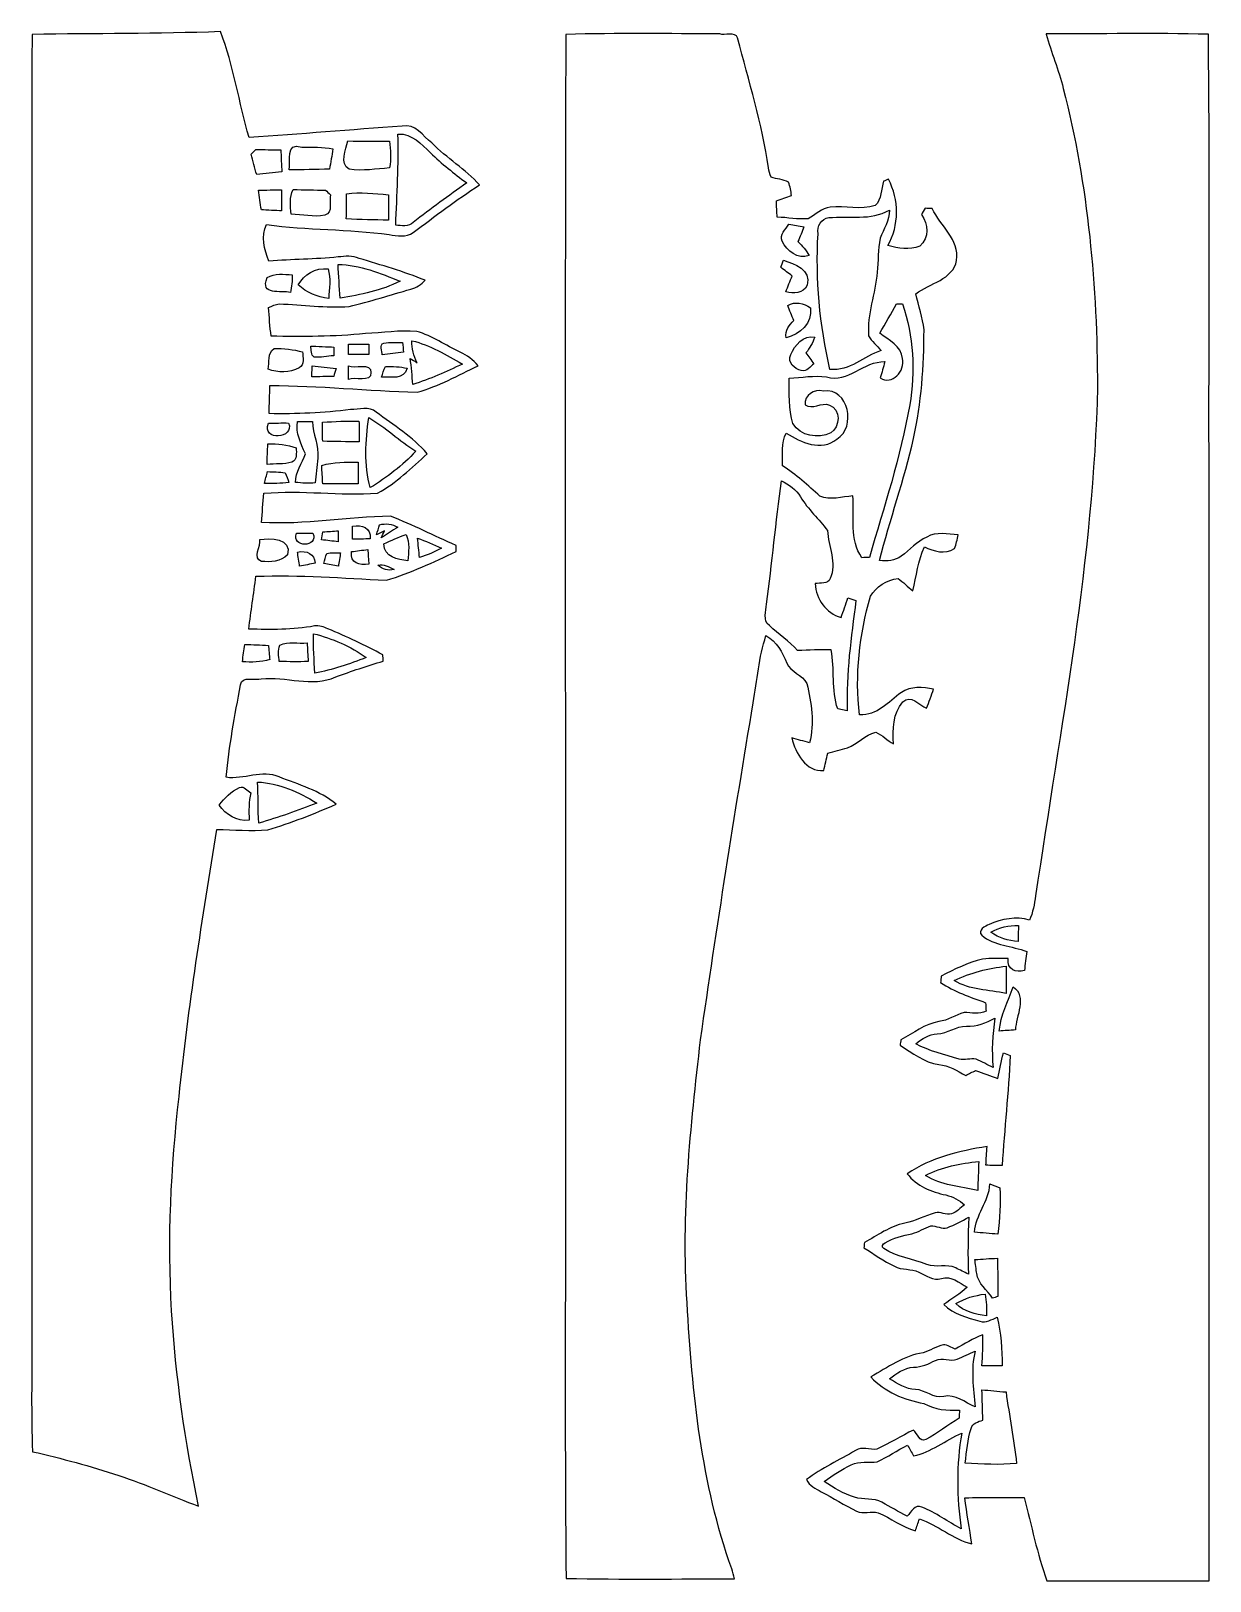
# Model space of a CAD drawing. Header units: centimetres. Extents: x -9.9 to 10.6, y -13.5 to 13.4.
import ezdxf

# ---------------------------------------------------------------- set-up
doc = ezdxf.new("R2010")
doc.units = ezdxf.units.CM
doc.header["$MEASUREMENT"] = 0
doc.layers.add('Camada 1', color=7, linetype='Continuous')

msp = doc.modelspace()

# ---------------------------------------------------------------- linework, layer by layer
at = {"layer": 'Camada 1', "color": 142}
for points, knots in [([(-9.833, 13.323), (-8.743, 13.341), (-7.652, 13.329), (-6.563, 13.372), (-6.563, 13.372), (-6.332, 12.777), (-6.241, 12.14), (-6.064, 11.529), (-6.064, 11.529), (-5.177, 11.592), (-4.292, 11.668), (-3.405, 11.726), (-3.405, 11.726), (-3.174, 11.787), (-3.044, 11.55), (-2.886, 11.437), (-2.886, 11.437), (-2.63, 11.172), (-2.305, 10.984), (-2.06, 10.707), (-2.06, 10.707), (-2.459, 10.451), (-2.833, 10.16), (-3.215, 9.881), (-3.215, 9.881), (-3.334, 9.786), (-3.493, 9.827), (-3.628, 9.844), (-3.628, 9.844), (-4.336, 9.941), (-5.054, 9.923), (-5.761, 10.019), (-5.761, 10.019), (-5.867, 9.819), (-5.796, 9.585), (-5.722, 9.385), (-5.722, 9.385), (-5.321, 9.413), (-4.918, 9.415), (-4.518, 9.456), (-4.518, 9.456), (-4.395, 9.465), (-4.268, 9.488), (-4.151, 9.432), (-4.151, 9.432), (-3.766, 9.313), (-3.377, 9.204), (-3.004, 9.05), (-3.004, 9.05), (-3.073, 8.978), (-3.156, 8.919), (-3.254, 8.895), (-3.254, 8.895), (-3.613, 8.802), (-3.963, 8.673), (-4.327, 8.598), (-4.327, 8.598), (-4.731, 8.559), (-5.135, 8.634), (-5.539, 8.64), (-5.539, 8.64), (-5.606, 8.636), (-5.665, 8.602), (-5.726, 8.579), (-5.726, 8.579), (-5.714, 8.412), (-5.701, 8.245), (-5.682, 8.079), (-5.682, 8.079), (-5.135, 8.072), (-4.586, 8.066), (-4.041, 8.126), (-4.041, 8.126), (-3.745, 8.136), (-3.447, 8.187), (-3.151, 8.163), (-3.151, 8.163), (-2.881, 8.084), (-2.648, 7.919), (-2.395, 7.801), (-2.395, 7.801), (-2.275, 7.747), (-2.168, 7.667), (-2.084, 7.566), (-2.084, 7.566), (-2.43, 7.399), (-2.773, 7.208), (-3.144, 7.104), (-3.144, 7.104), (-3.996, 7.135), (-4.848, 7.217), (-5.702, 7.225), (-5.702, 7.225), (-5.707, 7.062), (-5.712, 6.899), (-5.716, 6.735), (-5.716, 6.735), (-5.243, 6.723), (-4.77, 6.748), (-4.3, 6.803), (-4.3, 6.803), (-4.157, 6.798), (-3.978, 6.875), (-3.856, 6.759), (-3.856, 6.759), (-3.55, 6.532), (-3.22, 6.33), (-2.969, 6.038), (-2.969, 6.038), (-3.24, 5.792), (-3.507, 5.528), (-3.831, 5.352), (-3.831, 5.352), (-4.488, 5.307), (-5.147, 5.406), (-5.805, 5.352), (-5.805, 5.352), (-5.82, 5.183), (-5.837, 5.013), (-5.848, 4.843), (-5.848, 4.843), (-5.097, 4.798), (-4.352, 4.939), (-3.604, 4.951), (-3.604, 4.951), (-3.218, 4.8), (-2.847, 4.612), (-2.468, 4.444), (-2.468, 4.444), (-2.467, 4.418), (-2.466, 4.366), (-2.465, 4.34), (-2.465, 4.34), (-2.859, 4.152), (-3.259, 3.966), (-3.677, 3.839), (-3.677, 3.839), (-4.432, 3.876), (-5.188, 3.934), (-5.944, 3.907), (-5.944, 3.907), (-5.987, 3.601), (-6.029, 3.295), (-6.069, 2.989), (-6.069, 2.989), (-5.688, 2.983), (-5.303, 2.973), (-4.927, 3.044), (-4.927, 3.044), (-4.846, 3.06), (-4.768, 3.026), (-4.694, 2.997), (-4.694, 2.997), (-4.369, 2.858), (-4.047, 2.712), (-3.737, 2.541), (-3.737, 2.541), (-3.737, 2.515), (-3.736, 2.461), (-3.736, 2.435), (-3.736, 2.435), (-4.011, 2.346), (-4.288, 2.262), (-4.558, 2.159), (-4.558, 2.159), (-4.969, 1.973), (-5.425, 2.175), (-5.855, 2.125), (-5.855, 2.125), (-5.953, 2.093), (-6.184, 2.184), (-6.215, 2.022), (-6.215, 2.022), (-6.307, 1.489), (-6.415, 0.956), (-6.461, 0.415), (-6.461, 0.415), (-6.153, 0.368), (-5.837, 0.554), (-5.539, 0.421), (-5.539, 0.421), (-5.2, 0.287), (-4.836, 0.185), (-4.551, -0.052), (-4.551, -0.052), (-4.938, -0.221), (-5.332, -0.377), (-5.737, -0.497), (-5.737, -0.497), (-6.033, -0.526), (-6.331, -0.492), (-6.627, -0.493), (-6.627, -0.493), (-6.87, -2.035), (-7.126, -3.577), (-7.28, -5.132), (-7.28, -5.132), (-7.42, -6.367), (-7.486, -7.613), (-7.41, -8.855), (-7.41, -8.855), (-7.34, -9.997), (-7.177, -11.13), (-6.941, -12.249), (-6.941, -12.249), (-7.404, -12.076), (-7.856, -11.873), (-8.326, -11.717), (-8.326, -11.717), (-8.819, -11.555), (-9.32, -11.417), (-9.826, -11.302), (-9.826, -11.302), (-9.854, -10.651), (-9.837, -10), (-9.84, -9.349), (-9.84, -9.349), (-9.841, -2.293), (-9.84, 4.762), (-9.84, 11.818), (-9.84, 11.818), (-9.841, 12.32), (-9.847, 12.822), (-9.831, 13.323), (-9.831, 13.323), (-9.831, 13.323), (-9.833, 13.323), (-9.833, 13.323)], [0, 0, 0, 0, 0.017241, 0.017241, 0.017241, 0.017241, 0.034483, 0.034483, 0.034483, 0.034483, 0.051724, 0.051724, 0.051724, 0.051724, 0.068966, 0.068966, 0.068966, 0.068966, 0.086207, 0.086207, 0.086207, 0.086207, 0.103448, 0.103448, 0.103448, 0.103448, 0.12069, 0.12069, 0.12069, 0.12069, 0.137931, 0.137931, 0.137931, 0.137931, 0.155172, 0.155172, 0.155172, 0.155172, 0.172414, 0.172414, 0.172414, 0.172414, 0.189655, 0.189655, 0.189655, 0.189655, 0.206897, 0.206897, 0.206897, 0.206897, 0.224138, 0.224138, 0.224138, 0.224138, 0.241379, 0.241379, 0.241379, 0.241379, 0.258621, 0.258621, 0.258621, 0.258621, 0.275862, 0.275862, 0.275862, 0.275862, 0.293103, 0.293103, 0.293103, 0.293103, 0.310345, 0.310345, 0.310345, 0.310345, 0.327586, 0.327586, 0.327586, 0.327586, 0.344828, 0.344828, 0.344828, 0.344828, 0.362069, 0.362069, 0.362069, 0.362069, 0.37931, 0.37931, 0.37931, 0.37931, 0.396552, 0.396552, 0.396552, 0.396552, 0.413793, 0.413793, 0.413793, 0.413793, 0.431034, 0.431034, 0.431034, 0.431034, 0.448276, 0.448276, 0.448276, 0.448276, 0.465517, 0.465517, 0.465517, 0.465517, 0.482759, 0.482759, 0.482759, 0.482759, 0.5, 0.5, 0.5, 0.5, 0.517241, 0.517241, 0.517241, 0.517241, 0.534483, 0.534483, 0.534483, 0.534483, 0.551724, 0.551724, 0.551724, 0.551724, 0.568966, 0.568966, 0.568966, 0.568966, 0.586207, 0.586207, 0.586207, 0.586207, 0.603448, 0.603448, 0.603448, 0.603448, 0.62069, 0.62069, 0.62069, 0.62069, 0.637931, 0.637931, 0.637931, 0.637931, 0.655172, 0.655172, 0.655172, 0.655172, 0.672414, 0.672414, 0.672414, 0.672414, 0.689655, 0.689655, 0.689655, 0.689655, 0.706897, 0.706897, 0.706897, 0.706897, 0.724138, 0.724138, 0.724138, 0.724138, 0.741379, 0.741379, 0.741379, 0.741379, 0.758621, 0.758621, 0.758621, 0.758621, 0.775862, 0.775862, 0.775862, 0.775862, 0.793103, 0.793103, 0.793103, 0.793103, 0.810345, 0.810345, 0.810345, 0.810345, 0.827586, 0.827586, 0.827586, 0.827586, 0.844828, 0.844828, 0.844828, 0.844828, 0.862069, 0.862069, 0.862069, 0.862069, 0.87931, 0.87931, 0.87931, 0.87931, 0.896552, 0.896552, 0.896552, 0.896552, 0.913793, 0.913793, 0.913793, 0.913793, 0.931034, 0.931034, 0.931034, 0.931034, 0.948276, 0.948276, 0.948276, 0.948276, 0.965517, 0.965517, 0.965517, 0.965517, 1, 1, 1, 1]), ([(-0.556, 13.323), (0.334, 13.347), (1.226, 13.333), (2.116, 13.334), (2.116, 13.334), (2.193, 13.293), (2.384, 13.382), (2.426, 13.261), (2.426, 13.261), (2.618, 12.512), (2.853, 11.772), (2.962, 11.004), (2.962, 11.004), (2.971, 10.949), (2.982, 10.893), (3.006, 10.842), (3.006, 10.842), (3.105, 10.805), (3.217, 10.81), (3.31, 10.756), (3.31, 10.756), (3.337, 10.682), (3.355, 10.604), (3.362, 10.523), (3.362, 10.523), (3.274, 10.493), (3.186, 10.463), (3.099, 10.432), (3.099, 10.432), (3.101, 10.337), (3.109, 10.241), (3.113, 10.146), (3.113, 10.146), (3.293, 10.144), (3.474, 10.103), (3.653, 10.121), (3.653, 10.121), (3.783, 10.182), (3.882, 10.313), (4.035, 10.319), (4.035, 10.319), (4.294, 10.357), (4.567, 10.261), (4.819, 10.35), (4.819, 10.35), (4.93, 10.458), (4.92, 10.635), (4.963, 10.773), (4.963, 10.773), (4.985, 10.782), (5.027, 10.799), (5.048, 10.808), (5.048, 10.808), (5.231, 10.451), (5.241, 10.004), (5.035, 9.655), (5.035, 9.655), (5.215, 9.605), (5.415, 9.571), (5.593, 9.646), (5.593, 9.646), (5.76, 9.789), (5.739, 10.026), (5.62, 10.191), (5.62, 10.191), (5.641, 10.228), (5.662, 10.264), (5.683, 10.301), (5.683, 10.301), (5.725, 10.299), (5.767, 10.298), (5.809, 10.297), (5.809, 10.297), (5.949, 9.995), (6.285, 9.758), (6.232, 9.396), (6.232, 9.396), (6.168, 9.058), (5.761, 9.002), (5.525, 8.817), (5.525, 8.817), (5.565, 8.607), (5.647, 8.404), (5.666, 8.19), (5.666, 8.19), (5.661, 7.558), (5.623, 6.921), (5.482, 6.303), (5.482, 6.303), (5.319, 5.587), (5.073, 4.893), (4.892, 4.181), (4.892, 4.181), (5.022, 4.166), (5.162, 4.177), (5.27, 4.257), (5.27, 4.257), (5.418, 4.367), (5.541, 4.512), (5.713, 4.589), (5.713, 4.589), (5.876, 4.693), (6.078, 4.632), (6.259, 4.629), (6.259, 4.629), (6.241, 4.548), (6.227, 4.465), (6.194, 4.388), (6.194, 4.388), (6.034, 4.28), (5.832, 4.346), (5.671, 4.417), (5.671, 4.417), (5.565, 4.174), (5.533, 3.91), (5.468, 3.655), (5.468, 3.655), (5.382, 3.724), (5.306, 3.807), (5.213, 3.867), (5.213, 3.867), (5.023, 3.847), (4.828, 3.726), (4.733, 3.56), (4.733, 3.56), (4.546, 2.894), (4.461, 2.19), (4.543, 1.5), (4.543, 1.5), (4.848, 1.483), (5.049, 1.726), (5.271, 1.889), (5.271, 1.889), (5.433, 2.004), (5.646, 1.98), (5.832, 1.947), (5.832, 1.947), (5.793, 1.836), (5.751, 1.726), (5.71, 1.615), (5.71, 1.615), (5.58, 1.672), (5.431, 1.865), (5.297, 1.724), (5.297, 1.724), (5.122, 1.533), (5.122, 1.242), (5.136, 0.997), (5.136, 0.997), (5.025, 1.05), (4.942, 1.153), (4.829, 1.197), (4.829, 1.197), (4.641, 1.158), (4.512, 0.991), (4.333, 0.93), (4.333, 0.93), (4.22, 0.895), (4.107, 0.862), (3.993, 0.832), (3.993, 0.832), (3.969, 0.733), (3.946, 0.633), (3.924, 0.532), (3.924, 0.532), (3.608, 0.507), (3.434, 0.837), (3.366, 1.099), (3.366, 1.099), (3.47, 1.073), (3.573, 1.042), (3.676, 1.014), (3.676, 1.014), (3.766, 1.356), (3.71, 1.71), (3.63, 2.047), (3.63, 2.047), (3.552, 2.197), (3.348, 2.239), (3.282, 2.4), (3.282, 2.4), (3.201, 2.586), (3.104, 2.775), (2.919, 2.877), (2.919, 2.877), (2.793, 2.5), (2.767, 2.1), (2.696, 1.711), (2.696, 1.711), (2.372, -0.238), (2.063, -2.19), (1.782, -4.145), (1.782, -4.145), (1.609, -5.661), (1.442, -7.187), (1.549, -8.715), (1.549, -8.715), (1.633, -10.275), (1.796, -11.856), (2.323, -13.337), (2.323, -13.337), (2.341, -13.394), (2.357, -13.451), (2.374, -13.51), (2.374, -13.51), (1.397, -13.512), (0.42, -13.524), (-0.556, -13.504), (-0.556, -13.504), (-0.583, -10.732), (-0.56, -7.96), (-0.568, -5.188), (-0.568, -5.188), (-0.562, 0.982), (-0.58, 7.152), (-0.56, 13.321), (-0.56, 13.321), (-0.56, 13.321), (-0.556, 13.323), (-0.556, 13.323)], [0, 0, 0, 0, 0.017857, 0.017857, 0.017857, 0.017857, 0.035714, 0.035714, 0.035714, 0.035714, 0.053571, 0.053571, 0.053571, 0.053571, 0.071429, 0.071429, 0.071429, 0.071429, 0.089286, 0.089286, 0.089286, 0.089286, 0.107143, 0.107143, 0.107143, 0.107143, 0.125, 0.125, 0.125, 0.125, 0.142857, 0.142857, 0.142857, 0.142857, 0.160714, 0.160714, 0.160714, 0.160714, 0.178571, 0.178571, 0.178571, 0.178571, 0.196429, 0.196429, 0.196429, 0.196429, 0.214286, 0.214286, 0.214286, 0.214286, 0.232143, 0.232143, 0.232143, 0.232143, 0.25, 0.25, 0.25, 0.25, 0.267857, 0.267857, 0.267857, 0.267857, 0.285714, 0.285714, 0.285714, 0.285714, 0.303571, 0.303571, 0.303571, 0.303571, 0.321429, 0.321429, 0.321429, 0.321429, 0.339286, 0.339286, 0.339286, 0.339286, 0.357143, 0.357143, 0.357143, 0.357143, 0.375, 0.375, 0.375, 0.375, 0.392857, 0.392857, 0.392857, 0.392857, 0.410714, 0.410714, 0.410714, 0.410714, 0.428571, 0.428571, 0.428571, 0.428571, 0.446429, 0.446429, 0.446429, 0.446429, 0.464286, 0.464286, 0.464286, 0.464286, 0.482143, 0.482143, 0.482143, 0.482143, 0.5, 0.5, 0.5, 0.5, 0.517857, 0.517857, 0.517857, 0.517857, 0.535714, 0.535714, 0.535714, 0.535714, 0.553571, 0.553571, 0.553571, 0.553571, 0.571429, 0.571429, 0.571429, 0.571429, 0.589286, 0.589286, 0.589286, 0.589286, 0.607143, 0.607143, 0.607143, 0.607143, 0.625, 0.625, 0.625, 0.625, 0.642857, 0.642857, 0.642857, 0.642857, 0.660714, 0.660714, 0.660714, 0.660714, 0.678571, 0.678571, 0.678571, 0.678571, 0.696429, 0.696429, 0.696429, 0.696429, 0.714286, 0.714286, 0.714286, 0.714286, 0.732143, 0.732143, 0.732143, 0.732143, 0.75, 0.75, 0.75, 0.75, 0.767857, 0.767857, 0.767857, 0.767857, 0.785714, 0.785714, 0.785714, 0.785714, 0.803571, 0.803571, 0.803571, 0.803571, 0.821429, 0.821429, 0.821429, 0.821429, 0.839286, 0.839286, 0.839286, 0.839286, 0.857143, 0.857143, 0.857143, 0.857143, 0.875, 0.875, 0.875, 0.875, 0.892857, 0.892857, 0.892857, 0.892857, 0.910714, 0.910714, 0.910714, 0.910714, 0.928571, 0.928571, 0.928571, 0.928571, 0.946429, 0.946429, 0.946429, 0.946429, 0.964286, 0.964286, 0.964286, 0.964286, 1, 1, 1, 1]), ([(7.786, 13.331), (8.726, 13.332), (9.667, 13.347), (10.607, 13.326), (10.607, 13.326), (10.635, 10.671), (10.611, 8.016), (10.619, 5.362), (10.619, 5.362), (10.618, -0.941), (10.621, -7.243), (10.618, -13.546), (10.618, -13.546), (9.678, -13.549), (8.738, -13.547), (7.799, -13.547), (7.799, -13.547), (7.633, -13.075), (7.532, -12.584), (7.405, -12.101), (7.405, -12.101), (7.062, -12.099), (6.719, -12.098), (6.377, -12.102), (6.377, -12.102), (6.403, -12.371), (6.46, -12.636), (6.494, -12.904), (6.494, -12.904), (6.163, -12.822), (5.908, -12.576), (5.586, -12.471), (5.586, -12.471), (5.562, -12.539), (5.539, -12.607), (5.517, -12.676), (5.517, -12.676), (5.279, -12.619), (5.09, -12.454), (4.867, -12.362), (4.867, -12.362), (4.745, -12.326), (4.612, -12.393), (4.494, -12.336), (4.494, -12.336), (4.284, -12.233), (4.088, -12.104), (3.879, -11.999), (3.879, -11.999), (3.786, -11.942), (3.669, -11.895), (3.624, -11.788), (3.624, -11.788), (3.886, -11.587), (4.191, -11.449), (4.475, -11.281), (4.475, -11.281), (4.588, -11.203), (4.721, -11.277), (4.843, -11.259), (4.843, -11.259), (5.063, -11.16), (5.266, -11.028), (5.485, -10.926), (5.485, -10.926), (5.547, -10.984), (5.588, -11.144), (5.696, -11.09), (5.696, -11.09), (5.898, -10.981), (6.082, -10.839), (6.277, -10.719), (6.277, -10.719), (6.277, -10.672), (6.279, -10.625), (6.281, -10.579), (6.281, -10.579), (6.067, -10.592), (5.854, -10.572), (5.664, -10.464), (5.664, -10.464), (5.322, -10.404), (4.981, -10.262), (4.741, -10.004), (4.741, -10.004), (5.029, -9.837), (5.313, -9.636), (5.649, -9.582), (5.649, -9.582), (5.77, -9.545), (5.88, -9.478), (6.002, -9.444), (6.002, -9.444), (6.077, -9.447), (6.141, -9.494), (6.209, -9.521), (6.209, -9.521), (6.364, -9.431), (6.517, -9.333), (6.688, -9.274), (6.688, -9.274), (6.693, -9.452), (6.684, -9.63), (6.672, -9.808), (6.672, -9.808), (6.76, -9.808), (6.936, -9.808), (7.024, -9.808), (7.024, -9.808), (7.021, -9.526), (7.006, -9.241), (6.936, -8.967), (6.936, -8.967), (6.841, -9.001), (6.742, -9.071), (6.637, -9.037), (6.637, -9.037), (6.418, -8.97), (6.172, -8.921), (6.011, -8.744), (6.011, -8.744), (6.149, -8.648), (6.291, -8.556), (6.417, -8.444), (6.417, -8.444), (6.277, -8.37), (6.137, -8.235), (5.967, -8.294), (5.967, -8.294), (5.822, -8.343), (5.701, -8.235), (5.575, -8.183), (5.575, -8.183), (5.442, -8.116), (5.282, -8.151), (5.15, -8.081), (5.15, -8.081), (4.965, -7.988), (4.794, -7.87), (4.621, -7.758), (4.621, -7.758), (4.623, -7.736), (4.627, -7.692), (4.629, -7.669), (4.629, -7.669), (4.855, -7.542), (5.072, -7.387), (5.331, -7.331), (5.331, -7.331), (5.513, -7.292), (5.679, -7.206), (5.856, -7.152), (5.856, -7.152), (5.952, -7.128), (6.046, -7.194), (6.142, -7.17), (6.142, -7.17), (6.231, -7.138), (6.299, -7.069), (6.371, -7.011), (6.371, -7.011), (6.274, -6.935), (6.167, -6.869), (6.046, -6.842), (6.046, -6.842), (5.794, -6.791), (5.533, -6.683), (5.374, -6.473), (5.374, -6.473), (5.787, -6.193), (6.276, -6.075), (6.762, -6.001), (6.762, -6.001), (6.754, -6.108), (6.747, -6.217), (6.74, -6.325), (6.74, -6.325), (6.833, -6.33), (6.927, -6.332), (7.021, -6.33), (7.021, -6.33), (7.064, -5.693), (7.133, -5.057), (7.163, -4.419), (7.163, -4.419), (7.123, -4.404), (7.083, -4.388), (7.044, -4.372), (7.044, -4.372), (7.01, -4.519), (6.981, -4.668), (6.949, -4.817), (6.949, -4.817), (6.818, -4.777), (6.69, -4.727), (6.562, -4.678), (6.562, -4.678), (6.504, -4.707), (6.447, -4.736), (6.389, -4.764), (6.389, -4.764), (6.24, -4.686), (6.093, -4.592), (5.923, -4.574), (5.923, -4.574), (5.666, -4.545), (5.463, -4.367), (5.248, -4.239), (5.248, -4.239), (5.253, -4.215), (5.261, -4.168), (5.265, -4.144), (5.265, -4.144), (5.481, -4.036), (5.677, -3.867), (5.923, -3.83), (5.923, -3.83), (6.08, -3.81), (6.21, -3.709), (6.362, -3.671), (6.362, -3.671), (6.49, -3.677), (6.622, -3.701), (6.745, -3.649), (6.745, -3.649), (6.741, -3.6), (6.738, -3.55), (6.735, -3.501), (6.735, -3.501), (6.467, -3.403), (6.192, -3.312), (5.954, -3.149), (5.954, -3.149), (5.957, -3.122), (5.962, -3.068), (5.965, -3.04), (5.965, -3.04), (6.195, -2.923), (6.427, -2.8), (6.683, -2.746), (6.683, -2.746), (6.83, -2.724), (6.98, -2.74), (7.129, -2.734), (7.129, -2.734), (7.101, -2.931), (7.268, -2.984), (7.41, -2.942), (7.41, -2.942), (7.422, -2.83), (7.437, -2.722), (7.45, -2.611), (7.45, -2.611), (7.194, -2.512), (6.883, -2.511), (6.668, -2.329), (6.668, -2.329), (6.589, -2.245), (6.73, -2.17), (6.797, -2.141), (6.797, -2.141), (7.016, -2.052), (7.266, -1.988), (7.497, -2.069), (7.497, -2.069), (7.556, -1.934), (7.584, -1.789), (7.605, -1.645), (7.605, -1.645), (8.033, 1.291), (8.613, 4.218), (8.679, 7.193), (8.679, 7.193), (8.677, 8.937), (8.519, 10.691), (8.086, 12.385), (8.086, 12.385), (8.003, 12.705), (7.88, 13.012), (7.787, 13.328), (7.787, 13.328), (7.787, 13.328), (7.786, 13.331), (7.786, 13.331)], [0, 0, 0, 0, 0.013889, 0.013889, 0.013889, 0.013889, 0.027778, 0.027778, 0.027778, 0.027778, 0.041667, 0.041667, 0.041667, 0.041667, 0.055556, 0.055556, 0.055556, 0.055556, 0.069444, 0.069444, 0.069444, 0.069444, 0.083333, 0.083333, 0.083333, 0.083333, 0.097222, 0.097222, 0.097222, 0.097222, 0.111111, 0.111111, 0.111111, 0.111111, 0.125, 0.125, 0.125, 0.125, 0.138889, 0.138889, 0.138889, 0.138889, 0.152778, 0.152778, 0.152778, 0.152778, 0.166667, 0.166667, 0.166667, 0.166667, 0.180556, 0.180556, 0.180556, 0.180556, 0.194444, 0.194444, 0.194444, 0.194444, 0.208333, 0.208333, 0.208333, 0.208333, 0.222222, 0.222222, 0.222222, 0.222222, 0.236111, 0.236111, 0.236111, 0.236111, 0.25, 0.25, 0.25, 0.25, 0.263889, 0.263889, 0.263889, 0.263889, 0.277778, 0.277778, 0.277778, 0.277778, 0.291667, 0.291667, 0.291667, 0.291667, 0.305556, 0.305556, 0.305556, 0.305556, 0.319444, 0.319444, 0.319444, 0.319444, 0.333333, 0.333333, 0.333333, 0.333333, 0.347222, 0.347222, 0.347222, 0.347222, 0.361111, 0.361111, 0.361111, 0.361111, 0.375, 0.375, 0.375, 0.375, 0.388889, 0.388889, 0.388889, 0.388889, 0.402778, 0.402778, 0.402778, 0.402778, 0.416667, 0.416667, 0.416667, 0.416667, 0.430556, 0.430556, 0.430556, 0.430556, 0.444444, 0.444444, 0.444444, 0.444444, 0.458333, 0.458333, 0.458333, 0.458333, 0.472222, 0.472222, 0.472222, 0.472222, 0.486111, 0.486111, 0.486111, 0.486111, 0.5, 0.5, 0.5, 0.5, 0.513889, 0.513889, 0.513889, 0.513889, 0.527778, 0.527778, 0.527778, 0.527778, 0.541667, 0.541667, 0.541667, 0.541667, 0.555556, 0.555556, 0.555556, 0.555556, 0.569444, 0.569444, 0.569444, 0.569444, 0.583333, 0.583333, 0.583333, 0.583333, 0.597222, 0.597222, 0.597222, 0.597222, 0.611111, 0.611111, 0.611111, 0.611111, 0.625, 0.625, 0.625, 0.625, 0.638889, 0.638889, 0.638889, 0.638889, 0.652778, 0.652778, 0.652778, 0.652778, 0.666667, 0.666667, 0.666667, 0.666667, 0.680556, 0.680556, 0.680556, 0.680556, 0.694444, 0.694444, 0.694444, 0.694444, 0.708333, 0.708333, 0.708333, 0.708333, 0.722222, 0.722222, 0.722222, 0.722222, 0.736111, 0.736111, 0.736111, 0.736111, 0.75, 0.75, 0.75, 0.75, 0.763889, 0.763889, 0.763889, 0.763889, 0.777778, 0.777778, 0.777778, 0.777778, 0.791667, 0.791667, 0.791667, 0.791667, 0.805556, 0.805556, 0.805556, 0.805556, 0.819444, 0.819444, 0.819444, 0.819444, 0.833333, 0.833333, 0.833333, 0.833333, 0.847222, 0.847222, 0.847222, 0.847222, 0.861111, 0.861111, 0.861111, 0.861111, 0.875, 0.875, 0.875, 0.875, 0.888889, 0.888889, 0.888889, 0.888889, 0.902778, 0.902778, 0.902778, 0.902778, 0.916667, 0.916667, 0.916667, 0.916667, 0.930556, 0.930556, 0.930556, 0.930556, 0.944444, 0.944444, 0.944444, 0.944444, 0.958333, 0.958333, 0.958333, 0.958333, 0.972222, 0.972222, 0.972222, 0.972222, 1, 1, 1, 1]), ([(-3.477, 11.589), (-3.463, 11.063), (-3.495, 10.536), (-3.516, 10.01), (-3.516, 10.01), (-3.412, 9.996), (-3.295, 9.977), (-3.21, 10.056), (-3.21, 10.056), (-2.912, 10.299), (-2.593, 10.516), (-2.282, 10.743), (-2.282, 10.743), (-2.501, 10.906), (-2.718, 11.074), (-2.911, 11.267), (-2.911, 11.267), (-3.073, 11.414), (-3.233, 11.608), (-3.476, 11.589), (-3.476, 11.589), (-3.476, 11.589), (-3.477, 11.589), (-3.477, 11.589)], [0, 0, 0, 0, 0.142857, 0.142857, 0.142857, 0.142857, 0.285714, 0.285714, 0.285714, 0.285714, 0.428571, 0.428571, 0.428571, 0.428571, 0.571429, 0.571429, 0.571429, 0.571429, 0.714286, 0.714286, 0.714286, 0.714286, 1, 1, 1, 1]), ([(-5.946, 11.322), (-5.974, 11.295), (-6.002, 11.268), (-6.03, 11.242), (-6.03, 11.242), (-5.997, 11.123), (-5.966, 11.005), (-5.931, 10.887), (-5.931, 10.887), (-5.786, 10.902), (-5.641, 10.917), (-5.496, 10.933), (-5.496, 10.933), (-5.5, 11.029), (-5.508, 11.22), (-5.513, 11.316), (-5.513, 11.316), (-5.658, 11.318), (-5.803, 11.321), (-5.947, 11.323), (-5.947, 11.323), (-5.947, 11.323), (-5.946, 11.322), (-5.946, 11.322)], [0, 0, 0, 0, 0.142857, 0.142857, 0.142857, 0.142857, 0.285714, 0.285714, 0.285714, 0.285714, 0.428571, 0.428571, 0.428571, 0.428571, 0.571429, 0.571429, 0.571429, 0.571429, 0.714286, 0.714286, 0.714286, 0.714286, 1, 1, 1, 1]), ([(-5.368, 10.968), (-5.135, 10.972), (-4.902, 10.975), (-4.668, 10.982), (-4.668, 10.982), (-4.646, 11.099), (-4.625, 11.217), (-4.606, 11.335), (-4.606, 11.335), (-4.784, 11.365), (-4.966, 11.368), (-5.146, 11.363), (-5.146, 11.363), (-5.445, 11.457), (-5.335, 11.116), (-5.368, 10.969), (-5.368, 10.969), (-5.368, 10.969), (-5.368, 10.968), (-5.368, 10.968)], [0, 0, 0, 0, 0.166667, 0.166667, 0.166667, 0.166667, 0.333333, 0.333333, 0.333333, 0.333333, 0.5, 0.5, 0.5, 0.5, 0.666667, 0.666667, 0.666667, 0.666667, 1, 1, 1, 1]), ([(-4.348, 11.473), (-4.385, 11.317), (-4.494, 11.083), (-4.324, 10.98), (-4.324, 10.98), (-4.092, 10.945), (-3.854, 10.986), (-3.621, 11.003), (-3.621, 11.003), (-3.591, 11.156), (-3.607, 11.312), (-3.622, 11.465), (-3.622, 11.465), (-3.864, 11.466), (-4.106, 11.468), (-4.348, 11.472), (-4.348, 11.472), (-4.348, 11.472), (-4.348, 11.473), (-4.348, 11.473)], [0, 0, 0, 0, 0.166667, 0.166667, 0.166667, 0.166667, 0.333333, 0.333333, 0.333333, 0.333333, 0.5, 0.5, 0.5, 0.5, 0.666667, 0.666667, 0.666667, 0.666667, 1, 1, 1, 1]), ([(-5.898, 10.618), (-5.883, 10.503), (-5.877, 10.387), (-5.849, 10.274), (-5.849, 10.274), (-5.762, 10.27), (-5.588, 10.261), (-5.501, 10.257), (-5.501, 10.257), (-5.501, 10.348), (-5.501, 10.529), (-5.501, 10.62), (-5.501, 10.62), (-5.6, 10.62), (-5.799, 10.619), (-5.899, 10.619), (-5.899, 10.619), (-5.899, 10.619), (-5.898, 10.618), (-5.898, 10.618)], [0, 0, 0, 0, 0.166667, 0.166667, 0.166667, 0.166667, 0.333333, 0.333333, 0.333333, 0.333333, 0.5, 0.5, 0.5, 0.5, 0.666667, 0.666667, 0.666667, 0.666667, 1, 1, 1, 1]), ([(-5.299, 10.627), (-5.366, 10.492), (-5.348, 10.343), (-5.334, 10.199), (-5.334, 10.199), (-5.14, 10.198), (-4.94, 10.14), (-4.749, 10.184), (-4.749, 10.184), (-4.591, 10.222), (-4.683, 10.434), (-4.65, 10.536), (-4.65, 10.536), (-4.679, 10.563), (-4.707, 10.59), (-4.735, 10.616), (-4.735, 10.616), (-4.923, 10.62), (-5.111, 10.623), (-5.299, 10.627), (-5.299, 10.627), (-5.299, 10.627), (-5.299, 10.627), (-5.299, 10.627)], [0, 0, 0, 0, 0.142857, 0.142857, 0.142857, 0.142857, 0.285714, 0.285714, 0.285714, 0.285714, 0.428571, 0.428571, 0.428571, 0.428571, 0.571429, 0.571429, 0.571429, 0.571429, 0.714286, 0.714286, 0.714286, 0.714286, 1, 1, 1, 1]), ([(-4.372, 10.555), (-4.372, 10.409), (-4.373, 10.264), (-4.374, 10.118), (-4.374, 10.118), (-4.13, 10.103), (-3.885, 10.097), (-3.64, 10.097), (-3.64, 10.097), (-3.64, 10.244), (-3.641, 10.39), (-3.642, 10.537), (-3.642, 10.537), (-3.885, 10.556), (-4.128, 10.587), (-4.372, 10.555), (-4.372, 10.555), (-4.372, 10.555), (-4.372, 10.555), (-4.372, 10.555)], [0, 0, 0, 0, 0.166667, 0.166667, 0.166667, 0.166667, 0.333333, 0.333333, 0.333333, 0.333333, 0.5, 0.5, 0.5, 0.5, 0.666667, 0.666667, 0.666667, 0.666667, 1, 1, 1, 1]), ([(4.009, 10.139), (3.877, 10.127), (3.802, 9.986), (3.823, 9.86), (3.823, 9.86), (3.78, 9.07), (3.85, 8.272), (4.031, 7.502), (4.031, 7.502), (4.376, 7.466), (4.614, 7.729), (4.918, 7.829), (4.918, 7.829), (4.847, 7.916), (4.755, 7.987), (4.702, 8.087), (4.702, 8.087), (4.671, 8.462), (4.826, 8.819), (4.849, 9.19), (4.849, 9.19), (4.869, 9.387), (4.867, 9.586), (4.903, 9.78), (4.903, 9.78), (4.964, 9.941), (5.065, 10.088), (5.063, 10.269), (5.063, 10.269), (4.74, 10.084), (4.36, 10.174), (4.009, 10.139)], [0, 0, 0, 0, 0.111111, 0.111111, 0.111111, 0.111111, 0.222222, 0.222222, 0.222222, 0.222222, 0.333333, 0.333333, 0.333333, 0.333333, 0.444444, 0.444444, 0.444444, 0.444444, 0.555556, 0.555556, 0.555556, 0.555556, 0.666667, 0.666667, 0.666667, 0.666667, 0.777778, 0.777778, 0.777778, 0.777778, 1, 1, 1, 1]), ([(3.318, 10.024), (3.264, 9.936), (3.144, 9.844), (3.201, 9.73), (3.201, 9.73), (3.285, 9.562), (3.47, 9.404), (3.668, 9.481), (3.668, 9.481), (3.615, 9.571), (3.55, 9.651), (3.474, 9.722), (3.474, 9.722), (3.511, 9.807), (3.547, 9.893), (3.578, 9.98), (3.578, 9.98), (3.491, 9.995), (3.404, 10.01), (3.318, 10.024)], [0, 0, 0, 0, 0.166667, 0.166667, 0.166667, 0.166667, 0.333333, 0.333333, 0.333333, 0.333333, 0.5, 0.5, 0.5, 0.5, 0.666667, 0.666667, 0.666667, 0.666667, 1, 1, 1, 1]), ([(-5.748, 9.097), (-5.884, 8.778), (-5.508, 8.877), (-5.345, 8.838), (-5.345, 8.838), (-5.322, 8.939), (-5.314, 9.042), (-5.314, 9.145), (-5.314, 9.145), (-5.459, 9.157), (-5.617, 9.177), (-5.748, 9.098), (-5.748, 9.098), (-5.748, 9.098), (-5.748, 9.097), (-5.748, 9.097)], [0, 0, 0, 0, 0.2, 0.2, 0.2, 0.2, 0.4, 0.4, 0.4, 0.4, 0.6, 0.6, 0.6, 0.6, 1, 1, 1, 1]), ([(-5.211, 8.969), (-5.06, 8.84), (-4.879, 8.755), (-4.681, 8.735), (-4.681, 8.735), (-4.671, 8.904), (-4.639, 9.082), (-4.692, 9.247), (-4.692, 9.247), (-4.914, 9.277), (-5.103, 9.15), (-5.211, 8.969), (-5.211, 8.969), (-5.211, 8.969), (-5.211, 8.969), (-5.211, 8.969)], [0, 0, 0, 0, 0.2, 0.2, 0.2, 0.2, 0.4, 0.4, 0.4, 0.4, 0.6, 0.6, 0.6, 0.6, 1, 1, 1, 1]), ([(-4.518, 9.326), (-4.507, 9.131), (-4.495, 8.935), (-4.48, 8.74), (-4.48, 8.74), (-4.125, 8.798), (-3.765, 8.872), (-3.44, 9.034), (-3.44, 9.034), (-3.785, 9.176), (-4.139, 9.321), (-4.518, 9.326), (-4.518, 9.326), (-4.518, 9.326), (-4.518, 9.326), (-4.518, 9.326)], [0, 0, 0, 0, 0.2, 0.2, 0.2, 0.2, 0.4, 0.4, 0.4, 0.4, 0.6, 0.6, 0.6, 0.6, 1, 1, 1, 1]), ([(3.222, 9.4), (3.207, 9.359), (3.192, 9.318), (3.176, 9.277), (3.176, 9.277), (3.242, 9.225), (3.309, 9.175), (3.376, 9.125), (3.376, 9.125), (3.336, 9.035), (3.297, 8.945), (3.264, 8.852), (3.264, 8.852), (3.399, 8.817), (3.566, 8.817), (3.632, 8.965), (3.632, 8.965), (3.71, 9.239), (3.415, 9.333), (3.221, 9.4), (3.221, 9.4), (3.221, 9.4), (3.222, 9.4), (3.222, 9.4)], [0, 0, 0, 0, 0.142857, 0.142857, 0.142857, 0.142857, 0.285714, 0.285714, 0.285714, 0.285714, 0.428571, 0.428571, 0.428571, 0.428571, 0.571429, 0.571429, 0.571429, 0.571429, 0.714286, 0.714286, 0.714286, 0.714286, 1, 1, 1, 1]), ([(5.189, 8.641), (5.093, 8.471), (4.995, 8.301), (4.898, 8.131), (4.898, 8.131), (5.048, 8.011), (5.276, 7.909), (5.29, 7.69), (5.29, 7.69), (5.344, 7.483), (5.106, 7.211), (4.904, 7.358), (4.904, 7.358), (4.933, 7.45), (4.96, 7.543), (4.984, 7.637), (4.984, 7.637), (4.621, 7.651), (4.346, 7.26), (3.97, 7.371), (3.97, 7.371), (3.754, 7.404), (3.538, 7.36), (3.322, 7.352), (3.322, 7.352), (3.321, 7.088), (3.31, 6.817), (3.387, 6.561), (3.387, 6.561), (3.509, 6.337), (3.828, 6.295), (4.044, 6.398), (4.044, 6.398), (4.211, 6.496), (4.226, 6.819), (4.023, 6.883), (4.023, 6.883), (3.884, 6.94), (3.72, 6.795), (3.598, 6.886), (3.598, 6.886), (3.581, 7.053), (3.758, 7.171), (3.916, 7.126), (3.916, 7.126), (4.354, 7.186), (4.496, 6.496), (4.151, 6.292), (4.151, 6.292), (3.881, 6.072), (3.526, 6.232), (3.272, 6.396), (3.272, 6.396), (3.18, 6.221), (3.207, 6.019), (3.207, 5.828), (3.207, 5.828), (3.441, 5.675), (3.649, 5.489), (3.856, 5.302), (3.856, 5.302), (4.039, 5.226), (4.241, 5.283), (4.429, 5.307), (4.429, 5.307), (4.458, 4.949), (4.367, 4.543), (4.585, 4.23), (4.585, 4.23), (4.628, 4.233), (4.672, 4.235), (4.716, 4.236), (4.716, 4.236), (4.972, 5.113), (5.258, 5.983), (5.417, 6.885), (5.417, 6.885), (5.515, 7.471), (5.488, 8.078), (5.289, 8.64), (5.289, 8.64), (5.264, 8.64), (5.214, 8.64), (5.189, 8.64), (5.189, 8.64), (5.189, 8.64), (5.189, 8.641), (5.189, 8.641)], [0, 0, 0, 0, 0.043478, 0.043478, 0.043478, 0.043478, 0.086957, 0.086957, 0.086957, 0.086957, 0.130435, 0.130435, 0.130435, 0.130435, 0.173913, 0.173913, 0.173913, 0.173913, 0.217391, 0.217391, 0.217391, 0.217391, 0.26087, 0.26087, 0.26087, 0.26087, 0.304348, 0.304348, 0.304348, 0.304348, 0.347826, 0.347826, 0.347826, 0.347826, 0.391304, 0.391304, 0.391304, 0.391304, 0.434783, 0.434783, 0.434783, 0.434783, 0.478261, 0.478261, 0.478261, 0.478261, 0.521739, 0.521739, 0.521739, 0.521739, 0.565217, 0.565217, 0.565217, 0.565217, 0.608696, 0.608696, 0.608696, 0.608696, 0.652174, 0.652174, 0.652174, 0.652174, 0.695652, 0.695652, 0.695652, 0.695652, 0.73913, 0.73913, 0.73913, 0.73913, 0.782609, 0.782609, 0.782609, 0.782609, 0.826087, 0.826087, 0.826087, 0.826087, 0.869565, 0.869565, 0.869565, 0.869565, 0.913043, 0.913043, 0.913043, 0.913043, 1, 1, 1, 1]), ([(3.296, 8.613), (3.329, 8.524), (3.367, 8.437), (3.405, 8.351), (3.405, 8.351), (3.32, 8.275), (3.251, 8.182), (3.268, 8.053), (3.268, 8.053), (3.509, 8.109), (3.729, 8.302), (3.691, 8.573), (3.691, 8.573), (3.57, 8.651), (3.429, 8.692), (3.296, 8.614), (3.296, 8.614), (3.296, 8.614), (3.296, 8.613), (3.296, 8.613)], [0, 0, 0, 0, 0.166667, 0.166667, 0.166667, 0.166667, 0.333333, 0.333333, 0.333333, 0.333333, 0.5, 0.5, 0.5, 0.5, 0.666667, 0.666667, 0.666667, 0.666667, 1, 1, 1, 1]), ([(3.351, 7.76), (3.283, 7.615), (3.416, 7.511), (3.532, 7.481), (3.532, 7.481), (3.627, 7.457), (3.69, 7.546), (3.751, 7.601), (3.751, 7.601), (3.705, 7.664), (3.659, 7.726), (3.614, 7.79), (3.614, 7.79), (3.679, 7.873), (3.729, 7.964), (3.767, 8.063), (3.767, 8.063), (3.568, 8.112), (3.417, 7.917), (3.35, 7.76), (3.35, 7.76), (3.35, 7.76), (3.351, 7.76), (3.351, 7.76)], [0, 0, 0, 0, 0.142857, 0.142857, 0.142857, 0.142857, 0.285714, 0.285714, 0.285714, 0.285714, 0.428571, 0.428571, 0.428571, 0.428571, 0.571429, 0.571429, 0.571429, 0.571429, 0.714286, 0.714286, 0.714286, 0.714286, 1, 1, 1, 1]), ([(-5.63, 7.865), (-5.749, 7.789), (-5.703, 7.618), (-5.732, 7.507), (-5.732, 7.507), (-5.56, 7.438), (-5.361, 7.445), (-5.194, 7.527), (-5.194, 7.527), (-5.099, 7.589), (-5.13, 7.714), (-5.133, 7.808), (-5.133, 7.808), (-5.297, 7.848), (-5.462, 7.867), (-5.63, 7.866), (-5.63, 7.866), (-5.63, 7.866), (-5.63, 7.865), (-5.63, 7.865)], [0, 0, 0, 0, 0.166667, 0.166667, 0.166667, 0.166667, 0.333333, 0.333333, 0.333333, 0.333333, 0.5, 0.5, 0.5, 0.5, 0.666667, 0.666667, 0.666667, 0.666667, 1, 1, 1, 1]), ([(-4.993, 7.907), (-4.977, 7.844), (-4.998, 7.751), (-4.932, 7.715), (-4.932, 7.715), (-4.819, 7.708), (-4.707, 7.731), (-4.594, 7.739), (-4.594, 7.739), (-4.594, 7.79), (-4.593, 7.841), (-4.592, 7.891), (-4.592, 7.891), (-4.692, 7.895), (-4.893, 7.903), (-4.993, 7.907), (-4.993, 7.907), (-4.993, 7.907), (-4.993, 7.907), (-4.993, 7.907)], [0, 0, 0, 0, 0.166667, 0.166667, 0.166667, 0.166667, 0.333333, 0.333333, 0.333333, 0.333333, 0.5, 0.5, 0.5, 0.5, 0.666667, 0.666667, 0.666667, 0.666667, 1, 1, 1, 1]), ([(-4.336, 7.938), (-4.336, 7.938), (-4.336, 7.763), (-4.336, 7.763), (-4.336, 7.763), (-4.248, 7.763), (-4.072, 7.763), (-3.984, 7.763), (-3.984, 7.763), (-3.984, 7.763), (-3.984, 7.938), (-3.984, 7.938), (-3.984, 7.938), (-4.072, 7.938), (-4.248, 7.938), (-4.336, 7.938), (-4.336, 7.938), (-4.336, 7.938), (-4.336, 7.938), (-4.336, 7.938)], [0, 0, 0, 0, 0.166667, 0.166667, 0.166667, 0.166667, 0.333333, 0.333333, 0.333333, 0.333333, 0.5, 0.5, 0.5, 0.5, 0.666667, 0.666667, 0.666667, 0.666667, 1, 1, 1, 1]), ([(-3.723, 7.961), (-3.812, 7.932), (-3.749, 7.82), (-3.752, 7.753), (-3.752, 7.753), (-3.628, 7.768), (-3.504, 7.784), (-3.38, 7.799), (-3.38, 7.799), (-3.385, 7.857), (-3.391, 7.914), (-3.398, 7.971), (-3.398, 7.971), (-3.506, 7.972), (-3.615, 7.971), (-3.723, 7.961), (-3.723, 7.961), (-3.723, 7.961), (-3.723, 7.961), (-3.723, 7.961)], [0, 0, 0, 0, 0.166667, 0.166667, 0.166667, 0.166667, 0.333333, 0.333333, 0.333333, 0.333333, 0.5, 0.5, 0.5, 0.5, 0.666667, 0.666667, 0.666667, 0.666667, 1, 1, 1, 1]), ([(-3.142, 7.618), (-3.184, 7.643), (-3.225, 7.669), (-3.266, 7.694), (-3.266, 7.694), (-3.24, 7.543), (-3.231, 7.391), (-3.219, 7.238), (-3.219, 7.238), (-2.924, 7.336), (-2.636, 7.457), (-2.358, 7.596), (-2.358, 7.596), (-2.639, 7.752), (-2.916, 7.929), (-3.234, 7.999), (-3.234, 7.999), (-3.239, 7.866), (-3.203, 7.736), (-3.142, 7.618), (-3.142, 7.618), (-3.142, 7.618), (-3.142, 7.618), (-3.142, 7.618)], [0, 0, 0, 0, 0.142857, 0.142857, 0.142857, 0.142857, 0.285714, 0.285714, 0.285714, 0.285714, 0.428571, 0.428571, 0.428571, 0.428571, 0.571429, 0.571429, 0.571429, 0.571429, 0.714286, 0.714286, 0.714286, 0.714286, 1, 1, 1, 1]), ([(-4.97, 7.562), (-4.97, 7.562), (-4.971, 7.374), (-4.971, 7.374), (-4.971, 7.374), (-4.877, 7.375), (-4.688, 7.378), (-4.594, 7.38), (-4.594, 7.38), (-4.581, 7.426), (-4.567, 7.471), (-4.553, 7.517), (-4.553, 7.517), (-4.692, 7.535), (-4.831, 7.551), (-4.97, 7.563), (-4.97, 7.563), (-4.97, 7.563), (-4.97, 7.562), (-4.97, 7.562)], [0, 0, 0, 0, 0.166667, 0.166667, 0.166667, 0.166667, 0.333333, 0.333333, 0.333333, 0.333333, 0.5, 0.5, 0.5, 0.5, 0.666667, 0.666667, 0.666667, 0.666667, 1, 1, 1, 1]), ([(-4.336, 7.563), (-4.336, 7.504), (-4.336, 7.385), (-4.336, 7.326), (-4.336, 7.326), (-4.24, 7.384), (-3.933, 7.26), (-3.947, 7.446), (-3.947, 7.446), (-3.934, 7.633), (-4.24, 7.508), (-4.337, 7.563), (-4.337, 7.563), (-4.337, 7.563), (-4.336, 7.563), (-4.336, 7.563)], [0, 0, 0, 0, 0.2, 0.2, 0.2, 0.2, 0.4, 0.4, 0.4, 0.4, 0.6, 0.6, 0.6, 0.6, 1, 1, 1, 1]), ([(-3.695, 7.551), (-3.724, 7.492), (-3.742, 7.429), (-3.76, 7.366), (-3.76, 7.366), (-3.599, 7.374), (-3.365, 7.316), (-3.317, 7.522), (-3.317, 7.522), (-3.441, 7.547), (-3.568, 7.56), (-3.694, 7.551), (-3.694, 7.551), (-3.694, 7.551), (-3.695, 7.551), (-3.695, 7.551)], [0, 0, 0, 0, 0.2, 0.2, 0.2, 0.2, 0.4, 0.4, 0.4, 0.4, 0.6, 0.6, 0.6, 0.6, 1, 1, 1, 1]), ([(-5.728, 6.567), (-5.853, 6.251), (-5.262, 6.294), (-5.378, 6.571), (-5.378, 6.571), (-5.495, 6.573), (-5.612, 6.57), (-5.728, 6.567), (-5.728, 6.567), (-5.728, 6.567), (-5.728, 6.567), (-5.728, 6.567)], [0, 0, 0, 0, 0.25, 0.25, 0.25, 0.25, 0.5, 0.5, 0.5, 0.5, 1, 1, 1, 1]), ([(-5.224, 6.598), (-5.255, 6.392), (-5.166, 6.217), (-5.085, 6.037), (-5.085, 6.037), (-5.139, 5.87), (-5.258, 5.724), (-5.258, 5.54), (-5.258, 5.54), (-5.144, 5.525), (-5.028, 5.517), (-4.913, 5.529), (-4.913, 5.529), (-4.907, 5.673), (-4.885, 5.816), (-4.87, 5.959), (-4.87, 5.959), (-4.845, 6.179), (-4.96, 6.379), (-4.963, 6.596), (-4.963, 6.596), (-5.05, 6.597), (-5.138, 6.598), (-5.225, 6.598), (-5.225, 6.598), (-5.225, 6.598), (-5.224, 6.598), (-5.224, 6.598)], [0, 0, 0, 0, 0.125, 0.125, 0.125, 0.125, 0.25, 0.25, 0.25, 0.25, 0.375, 0.375, 0.375, 0.375, 0.5, 0.5, 0.5, 0.5, 0.625, 0.625, 0.625, 0.625, 0.75, 0.75, 0.75, 0.75, 1, 1, 1, 1]), ([(-4.788, 6.586), (-4.788, 6.475), (-4.787, 6.366), (-4.785, 6.254), (-4.785, 6.254), (-4.574, 6.248), (-4.363, 6.246), (-4.152, 6.243), (-4.152, 6.243), (-4.15, 6.363), (-4.152, 6.485), (-4.154, 6.605), (-4.154, 6.605), (-4.365, 6.609), (-4.577, 6.595), (-4.787, 6.586), (-4.787, 6.586), (-4.787, 6.586), (-4.788, 6.586), (-4.788, 6.586)], [0, 0, 0, 0, 0.166667, 0.166667, 0.166667, 0.166667, 0.333333, 0.333333, 0.333333, 0.333333, 0.5, 0.5, 0.5, 0.5, 0.666667, 0.666667, 0.666667, 0.666667, 1, 1, 1, 1]), ([(-3.985, 6.665), (-4.037, 6.261), (-4.072, 5.845), (-3.958, 5.448), (-3.958, 5.448), (-3.671, 5.627), (-3.396, 5.83), (-3.167, 6.082), (-3.167, 6.082), (-3.454, 6.257), (-3.692, 6.499), (-3.984, 6.665), (-3.984, 6.665), (-3.984, 6.665), (-3.985, 6.665), (-3.985, 6.665)], [0, 0, 0, 0, 0.2, 0.2, 0.2, 0.2, 0.4, 0.4, 0.4, 0.4, 0.6, 0.6, 0.6, 0.6, 1, 1, 1, 1]), ([(-5.738, 6.207), (-5.744, 6.087), (-5.749, 5.969), (-5.752, 5.849), (-5.752, 5.849), (-5.611, 5.87), (-5.46, 5.846), (-5.323, 5.891), (-5.323, 5.891), (-5.221, 5.929), (-5.247, 6.054), (-5.243, 6.138), (-5.243, 6.138), (-5.402, 6.192), (-5.569, 6.222), (-5.739, 6.207), (-5.739, 6.207), (-5.739, 6.207), (-5.738, 6.207), (-5.738, 6.207)], [0, 0, 0, 0, 0.166667, 0.166667, 0.166667, 0.166667, 0.333333, 0.333333, 0.333333, 0.333333, 0.5, 0.5, 0.5, 0.5, 0.666667, 0.666667, 0.666667, 0.666667, 1, 1, 1, 1]), ([(-5.744, 5.727), (-5.761, 5.659), (-5.78, 5.591), (-5.797, 5.522), (-5.797, 5.522), (-5.655, 5.512), (-5.513, 5.524), (-5.371, 5.535), (-5.371, 5.535), (-5.392, 5.593), (-5.406, 5.655), (-5.439, 5.707), (-5.439, 5.707), (-5.539, 5.725), (-5.644, 5.721), (-5.744, 5.727), (-5.744, 5.727), (-5.744, 5.727), (-5.744, 5.727), (-5.744, 5.727)], [0, 0, 0, 0, 0.166667, 0.166667, 0.166667, 0.166667, 0.333333, 0.333333, 0.333333, 0.333333, 0.5, 0.5, 0.5, 0.5, 0.666667, 0.666667, 0.666667, 0.666667, 1, 1, 1, 1]), ([(-4.802, 5.834), (-4.796, 5.727), (-4.79, 5.621), (-4.783, 5.513), (-4.783, 5.513), (-4.578, 5.511), (-4.373, 5.512), (-4.168, 5.514), (-4.168, 5.514), (-4.165, 5.639), (-4.17, 5.764), (-4.17, 5.889), (-4.17, 5.889), (-4.382, 5.892), (-4.597, 5.892), (-4.801, 5.834), (-4.801, 5.834), (-4.801, 5.834), (-4.802, 5.834), (-4.802, 5.834)], [0, 0, 0, 0, 0.166667, 0.166667, 0.166667, 0.166667, 0.333333, 0.333333, 0.333333, 0.333333, 0.5, 0.5, 0.5, 0.5, 0.666667, 0.666667, 0.666667, 0.666667, 1, 1, 1, 1]), ([(3.187, 5.566), (3.09, 4.852), (3.025, 4.135), (2.926, 3.422), (2.926, 3.422), (2.918, 3.303), (2.861, 3.14), (2.977, 3.05), (2.977, 3.05), (3.142, 2.908), (3.319, 2.777), (3.469, 2.618), (3.469, 2.618), (3.663, 2.619), (3.857, 2.638), (4.051, 2.631), (4.051, 2.631), (4.119, 2.295), (4.051, 1.935), (4.166, 1.603), (4.166, 1.603), (4.166, 1.603), (4.331, 1.571), (4.331, 1.571), (4.331, 1.571), (4.308, 2.214), (4.399, 2.85), (4.483, 3.485), (4.483, 3.485), (4.436, 3.501), (4.39, 3.517), (4.343, 3.533), (4.343, 3.533), (4.304, 3.419), (4.265, 3.305), (4.224, 3.192), (4.224, 3.192), (3.96, 3.268), (3.785, 3.509), (3.775, 3.781), (3.775, 3.781), (3.862, 3.797), (3.994, 3.763), (4.035, 3.868), (4.035, 3.868), (4.151, 4.134), (4.003, 4.431), (3.988, 4.702), (3.988, 4.702), (3.843, 4.905), (3.647, 5.07), (3.518, 5.287), (3.518, 5.287), (3.443, 5.417), (3.319, 5.505), (3.186, 5.567), (3.186, 5.567), (3.186, 5.567), (3.187, 5.566), (3.187, 5.566)], [0, 0, 0, 0, 0.0625, 0.0625, 0.0625, 0.0625, 0.125, 0.125, 0.125, 0.125, 0.1875, 0.1875, 0.1875, 0.1875, 0.25, 0.25, 0.25, 0.25, 0.3125, 0.3125, 0.3125, 0.3125, 0.375, 0.375, 0.375, 0.375, 0.4375, 0.4375, 0.4375, 0.4375, 0.5, 0.5, 0.5, 0.5, 0.5625, 0.5625, 0.5625, 0.5625, 0.625, 0.625, 0.625, 0.625, 0.6875, 0.6875, 0.6875, 0.6875, 0.75, 0.75, 0.75, 0.75, 0.8125, 0.8125, 0.8125, 0.8125, 0.875, 0.875, 0.875, 0.875, 1, 1, 1, 1]), ([(-5.24, 4.656), (-5.344, 4.402), (-4.845, 4.401), (-4.955, 4.657), (-4.955, 4.657), (-5.026, 4.657), (-5.169, 4.656), (-5.24, 4.656), (-5.24, 4.656), (-5.24, 4.656), (-5.24, 4.656), (-5.24, 4.656)], [0, 0, 0, 0, 0.25, 0.25, 0.25, 0.25, 0.5, 0.5, 0.5, 0.5, 1, 1, 1, 1]), ([(-4.78, 4.678), (-4.788, 4.633), (-4.797, 4.588), (-4.805, 4.543), (-4.805, 4.543), (-4.708, 4.527), (-4.613, 4.521), (-4.515, 4.505), (-4.515, 4.505), (-4.515, 4.505), (-4.514, 4.697), (-4.514, 4.697), (-4.514, 4.697), (-4.603, 4.691), (-4.691, 4.685), (-4.78, 4.679), (-4.78, 4.679), (-4.78, 4.679), (-4.78, 4.678), (-4.78, 4.678)], [0, 0, 0, 0, 0.166667, 0.166667, 0.166667, 0.166667, 0.333333, 0.333333, 0.333333, 0.333333, 0.5, 0.5, 0.5, 0.5, 0.666667, 0.666667, 0.666667, 0.666667, 1, 1, 1, 1]), ([(-4.266, 4.779), (-4.266, 4.722), (-4.267, 4.609), (-4.267, 4.552), (-4.267, 4.552), (-4.164, 4.554), (-4.061, 4.555), (-3.958, 4.557), (-3.958, 4.557), (-3.944, 4.761), (-4.102, 4.801), (-4.265, 4.779), (-4.265, 4.779), (-4.265, 4.779), (-4.266, 4.779), (-4.266, 4.779)], [0, 0, 0, 0, 0.2, 0.2, 0.2, 0.2, 0.4, 0.4, 0.4, 0.4, 0.6, 0.6, 0.6, 0.6, 1, 1, 1, 1]), ([(-3.796, 4.803), (-3.814, 4.745), (-3.832, 4.688), (-3.85, 4.63), (-3.85, 4.63), (-3.803, 4.653), (-3.756, 4.677), (-3.709, 4.699), (-3.709, 4.699), (-3.728, 4.659), (-3.747, 4.619), (-3.766, 4.578), (-3.766, 4.578), (-3.67, 4.638), (-3.576, 4.699), (-3.481, 4.76), (-3.481, 4.76), (-3.577, 4.818), (-3.688, 4.83), (-3.796, 4.803), (-3.796, 4.803), (-3.796, 4.803), (-3.796, 4.803), (-3.796, 4.803)], [0, 0, 0, 0, 0.142857, 0.142857, 0.142857, 0.142857, 0.285714, 0.285714, 0.285714, 0.285714, 0.428571, 0.428571, 0.428571, 0.428571, 0.571429, 0.571429, 0.571429, 0.571429, 0.714286, 0.714286, 0.714286, 0.714286, 1, 1, 1, 1]), ([(-3.72, 4.47), (-3.722, 4.242), (-3.477, 4.194), (-3.307, 4.177), (-3.307, 4.177), (-3.287, 4.33), (-3.273, 4.489), (-3.336, 4.634), (-3.336, 4.634), (-3.467, 4.587), (-3.595, 4.532), (-3.72, 4.47), (-3.72, 4.47), (-3.72, 4.47), (-3.72, 4.47), (-3.72, 4.47)], [0, 0, 0, 0, 0.2, 0.2, 0.2, 0.2, 0.4, 0.4, 0.4, 0.4, 0.6, 0.6, 0.6, 0.6, 1, 1, 1, 1]), ([(-5.878, 4.546), (-5.85, 4.445), (-6.014, 4.21), (-5.85, 4.167), (-5.85, 4.167), (-5.696, 4.153), (-5.509, 4.156), (-5.398, 4.281), (-5.398, 4.281), (-5.315, 4.573), (-5.704, 4.577), (-5.878, 4.546), (-5.878, 4.546), (-5.878, 4.546), (-5.878, 4.546), (-5.878, 4.546)], [0, 0, 0, 0, 0.2, 0.2, 0.2, 0.2, 0.4, 0.4, 0.4, 0.4, 0.6, 0.6, 0.6, 0.6, 1, 1, 1, 1]), ([(-5.223, 4.326), (-5.214, 4.266), (-5.195, 4.145), (-5.186, 4.084), (-5.186, 4.084), (-5.095, 4.101), (-5.004, 4.118), (-4.913, 4.136), (-4.913, 4.136), (-4.935, 4.294), (-5.054, 4.364), (-5.223, 4.327), (-5.223, 4.327), (-5.223, 4.327), (-5.223, 4.326), (-5.223, 4.326)], [0, 0, 0, 0, 0.2, 0.2, 0.2, 0.2, 0.4, 0.4, 0.4, 0.4, 0.6, 0.6, 0.6, 0.6, 1, 1, 1, 1]), ([(-4.714, 4.302), (-4.739, 4.248), (-4.749, 4.189), (-4.764, 4.132), (-4.764, 4.132), (-4.68, 4.115), (-4.596, 4.099), (-4.511, 4.083), (-4.511, 4.083), (-4.502, 4.141), (-4.484, 4.258), (-4.475, 4.316), (-4.475, 4.316), (-4.554, 4.315), (-4.636, 4.326), (-4.713, 4.302), (-4.713, 4.302), (-4.713, 4.302), (-4.714, 4.302), (-4.714, 4.302)], [0, 0, 0, 0, 0.166667, 0.166667, 0.166667, 0.166667, 0.333333, 0.333333, 0.333333, 0.333333, 0.5, 0.5, 0.5, 0.5, 0.666667, 0.666667, 0.666667, 0.666667, 1, 1, 1, 1]), ([(-4.287, 4.336), (-4.309, 4.124), (-4.146, 4.101), (-3.983, 4.116), (-3.983, 4.116), (-3.988, 4.18), (-3.997, 4.308), (-4.001, 4.372), (-4.001, 4.372), (-4.096, 4.362), (-4.192, 4.349), (-4.286, 4.336), (-4.286, 4.336), (-4.286, 4.336), (-4.287, 4.336), (-4.287, 4.336)], [0, 0, 0, 0, 0.2, 0.2, 0.2, 0.2, 0.4, 0.4, 0.4, 0.4, 0.6, 0.6, 0.6, 0.6, 1, 1, 1, 1]), ([(-3.137, 4.569), (-3.125, 4.458), (-3.113, 4.346), (-3.101, 4.234), (-3.101, 4.234), (-2.969, 4.276), (-2.839, 4.327), (-2.719, 4.396), (-2.719, 4.396), (-2.857, 4.459), (-2.994, 4.521), (-3.138, 4.569), (-3.138, 4.569), (-3.138, 4.569), (-3.137, 4.569), (-3.137, 4.569)], [0, 0, 0, 0, 0.2, 0.2, 0.2, 0.2, 0.4, 0.4, 0.4, 0.4, 0.6, 0.6, 0.6, 0.6, 1, 1, 1, 1]), ([(-3.827, 4.101), (-3.748, 4.031), (-3.648, 3.994), (-3.544, 4.026), (-3.544, 4.026), (-3.63, 4.078), (-3.724, 4.122), (-3.827, 4.101), (-3.827, 4.101), (-3.827, 4.101), (-3.827, 4.101), (-3.827, 4.101)], [0, 0, 0, 0, 0.25, 0.25, 0.25, 0.25, 0.5, 0.5, 0.5, 0.5, 1, 1, 1, 1]), ([(-6.139, 2.725), (-6.152, 2.623), (-6.168, 2.528), (-6.18, 2.424), (-6.18, 2.424), (-6.021, 2.411), (-5.859, 2.415), (-5.706, 2.461), (-5.706, 2.461), (-5.711, 2.523), (-5.721, 2.646), (-5.726, 2.708), (-5.726, 2.708), (-5.864, 2.713), (-6.001, 2.719), (-6.139, 2.724), (-6.139, 2.724), (-6.139, 2.724), (-6.139, 2.725), (-6.139, 2.725)], [0, 0, 0, 0, 0.166667, 0.166667, 0.166667, 0.166667, 0.333333, 0.333333, 0.333333, 0.333333, 0.5, 0.5, 0.5, 0.5, 0.666667, 0.666667, 0.666667, 0.666667, 1, 1, 1, 1]), ([(-5.528, 2.71), (-5.574, 2.623), (-5.544, 2.522), (-5.541, 2.428), (-5.541, 2.428), (-5.374, 2.422), (-5.206, 2.422), (-5.038, 2.427), (-5.038, 2.427), (-5.043, 2.534), (-5.049, 2.643), (-5.055, 2.749), (-5.055, 2.749), (-5.21, 2.733), (-5.384, 2.784), (-5.528, 2.71), (-5.528, 2.71), (-5.528, 2.71), (-5.528, 2.71), (-5.528, 2.71)], [0, 0, 0, 0, 0.166667, 0.166667, 0.166667, 0.166667, 0.333333, 0.333333, 0.333333, 0.333333, 0.5, 0.5, 0.5, 0.5, 0.666667, 0.666667, 0.666667, 0.666667, 1, 1, 1, 1]), ([(-4.945, 2.91), (-4.948, 2.682), (-4.933, 2.454), (-4.923, 2.226), (-4.923, 2.226), (-4.615, 2.275), (-4.321, 2.389), (-4.028, 2.494), (-4.028, 2.494), (-4.302, 2.693), (-4.617, 2.829), (-4.945, 2.91), (-4.945, 2.91), (-4.945, 2.91), (-4.945, 2.91), (-4.945, 2.91)], [0, 0, 0, 0, 0.2, 0.2, 0.2, 0.2, 0.4, 0.4, 0.4, 0.4, 0.6, 0.6, 0.6, 0.6, 1, 1, 1, 1]), ([(-5.917, 0.333), (-5.904, 0.095), (-5.911, -0.143), (-5.895, -0.381), (-5.895, -0.381), (-5.554, -0.282), (-5.217, -0.166), (-4.888, -0.033), (-4.888, -0.033), (-5.197, 0.163), (-5.547, 0.315), (-5.917, 0.333), (-5.917, 0.333), (-5.917, 0.333), (-5.917, 0.333), (-5.917, 0.333)], [0, 0, 0, 0, 0.2, 0.2, 0.2, 0.2, 0.4, 0.4, 0.4, 0.4, 0.6, 0.6, 0.6, 0.6, 1, 1, 1, 1]), ([(-6.23, 0.237), (-6.376, 0.174), (-6.486, 0.052), (-6.585, -0.069), (-6.585, -0.069), (-6.465, -0.238), (-6.279, -0.352), (-6.063, -0.331), (-6.063, -0.331), (-6.069, -0.171), (-6.071, -0.01), (-6.036, 0.147), (-6.036, 0.147), (-6.096, 0.182), (-6.152, 0.268), (-6.23, 0.237)], [0, 0, 0, 0, 0.2, 0.2, 0.2, 0.2, 0.4, 0.4, 0.4, 0.4, 0.6, 0.6, 0.6, 0.6, 1, 1, 1, 1]), ([(6.825, -2.277), (6.964, -2.378), (7.132, -2.424), (7.301, -2.44), (7.301, -2.44), (7.302, -2.347), (7.304, -2.254), (7.306, -2.161), (7.306, -2.161), (7.138, -2.156), (6.972, -2.193), (6.826, -2.277), (6.826, -2.277), (6.826, -2.277), (6.825, -2.277), (6.825, -2.277)], [0, 0, 0, 0, 0.2, 0.2, 0.2, 0.2, 0.4, 0.4, 0.4, 0.4, 0.6, 0.6, 0.6, 0.6, 1, 1, 1, 1]), ([(6.188, -3.117), (6.461, -3.282), (6.791, -3.277), (7.094, -3.34), (7.094, -3.34), (7.094, -3.183), (7.093, -3.024), (7.094, -2.868), (7.094, -2.868), (6.779, -2.9), (6.473, -2.979), (6.188, -3.118), (6.188, -3.118), (6.188, -3.118), (6.188, -3.117), (6.188, -3.117)], [0, 0, 0, 0, 0.2, 0.2, 0.2, 0.2, 0.4, 0.4, 0.4, 0.4, 0.6, 0.6, 0.6, 0.6, 1, 1, 1, 1]), ([(7.216, -3.224), (7.124, -3.477), (6.999, -3.722), (6.971, -3.993), (6.971, -3.993), (7.064, -3.987), (7.158, -3.981), (7.253, -3.975), (7.253, -3.975), (7.261, -3.735), (7.463, -3.399), (7.216, -3.224), (7.216, -3.224), (7.216, -3.224), (7.216, -3.224), (7.216, -3.224)], [0, 0, 0, 0, 0.2, 0.2, 0.2, 0.2, 0.4, 0.4, 0.4, 0.4, 0.6, 0.6, 0.6, 0.6, 1, 1, 1, 1]), ([(6.402, -3.906), (6.223, -3.912), (6.074, -4.036), (5.894, -4.043), (5.894, -4.043), (5.752, -4.051), (5.63, -4.127), (5.523, -4.215), (5.523, -4.215), (5.759, -4.343), (6.02, -4.404), (6.275, -4.481), (6.275, -4.481), (6.372, -4.505), (6.473, -4.462), (6.57, -4.483), (6.57, -4.483), (6.671, -4.525), (6.768, -4.58), (6.867, -4.629), (6.867, -4.629), (6.837, -4.342), (6.854, -4.052), (6.898, -3.768), (6.898, -3.768), (6.744, -3.847), (6.583, -3.927), (6.402, -3.906), (6.402, -3.906), (6.402, -3.906), (6.402, -3.906), (6.402, -3.906)], [0, 0, 0, 0, 0.111111, 0.111111, 0.111111, 0.111111, 0.222222, 0.222222, 0.222222, 0.222222, 0.333333, 0.333333, 0.333333, 0.333333, 0.444444, 0.444444, 0.444444, 0.444444, 0.555556, 0.555556, 0.555556, 0.555556, 0.666667, 0.666667, 0.666667, 0.666667, 0.777778, 0.777778, 0.777778, 0.777778, 1, 1, 1, 1]), ([(5.69, -6.504), (5.962, -6.674), (6.293, -6.696), (6.598, -6.765), (6.598, -6.765), (6.603, -6.596), (6.61, -6.428), (6.617, -6.259), (6.617, -6.259), (6.299, -6.296), (5.974, -6.348), (5.69, -6.503), (5.69, -6.503), (5.69, -6.503), (5.69, -6.504), (5.69, -6.504)], [0, 0, 0, 0, 0.2, 0.2, 0.2, 0.2, 0.4, 0.4, 0.4, 0.4, 0.6, 0.6, 0.6, 0.6, 1, 1, 1, 1]), ([(6.811, -6.651), (6.795, -6.958), (6.563, -7.186), (6.541, -7.489), (6.541, -7.489), (6.676, -7.501), (6.813, -7.512), (6.949, -7.523), (6.949, -7.523), (6.979, -7.255), (6.996, -6.985), (6.984, -6.715), (6.984, -6.715), (6.941, -6.699), (6.854, -6.666), (6.811, -6.65), (6.811, -6.65), (6.811, -6.65), (6.811, -6.651), (6.811, -6.651)], [0, 0, 0, 0, 0.166667, 0.166667, 0.166667, 0.166667, 0.333333, 0.333333, 0.333333, 0.333333, 0.5, 0.5, 0.5, 0.5, 0.666667, 0.666667, 0.666667, 0.666667, 1, 1, 1, 1]), ([(6.067, -7.41), (5.971, -7.439), (5.88, -7.371), (5.784, -7.38), (5.784, -7.38), (5.669, -7.412), (5.571, -7.487), (5.455, -7.515), (5.455, -7.515), (5.296, -7.553), (5.129, -7.582), (4.989, -7.673), (4.989, -7.673), (4.953, -7.686), (4.916, -7.751), (4.964, -7.772), (4.964, -7.772), (5.19, -7.921), (5.468, -7.949), (5.716, -8.048), (5.716, -8.048), (5.875, -8.115), (6.06, -8.031), (6.216, -8.11), (6.216, -8.11), (6.291, -8.143), (6.363, -8.182), (6.437, -8.218), (6.437, -8.218), (6.424, -7.888), (6.428, -7.558), (6.445, -7.229), (6.445, -7.229), (6.319, -7.29), (6.199, -7.366), (6.066, -7.41), (6.066, -7.41), (6.066, -7.41), (6.067, -7.41), (6.067, -7.41)], [0, 0, 0, 0, 0.090909, 0.090909, 0.090909, 0.090909, 0.181818, 0.181818, 0.181818, 0.181818, 0.272727, 0.272727, 0.272727, 0.272727, 0.363636, 0.363636, 0.363636, 0.363636, 0.454545, 0.454545, 0.454545, 0.454545, 0.545455, 0.545455, 0.545455, 0.545455, 0.636364, 0.636364, 0.636364, 0.636364, 0.727273, 0.727273, 0.727273, 0.727273, 0.818182, 0.818182, 0.818182, 0.818182, 1, 1, 1, 1]), ([(6.549, -7.965), (6.557, -8.026), (6.573, -8.147), (6.581, -8.208), (6.581, -8.208), (6.604, -8.385), (6.767, -8.492), (6.855, -8.637), (6.855, -8.637), (6.887, -8.626), (6.919, -8.616), (6.95, -8.605), (6.95, -8.605), (6.949, -8.384), (6.945, -8.163), (6.94, -7.942), (6.94, -7.942), (6.809, -7.946), (6.679, -7.955), (6.549, -7.965), (6.549, -7.965), (6.549, -7.965), (6.549, -7.965), (6.549, -7.965)], [0, 0, 0, 0, 0.142857, 0.142857, 0.142857, 0.142857, 0.285714, 0.285714, 0.285714, 0.285714, 0.428571, 0.428571, 0.428571, 0.428571, 0.571429, 0.571429, 0.571429, 0.571429, 0.714286, 0.714286, 0.714286, 0.714286, 1, 1, 1, 1]), ([(6.219, -8.729), (6.36, -8.868), (6.558, -8.919), (6.749, -8.942), (6.749, -8.942), (6.757, -8.815), (6.749, -8.689), (6.727, -8.564), (6.727, -8.564), (6.548, -8.586), (6.374, -8.637), (6.219, -8.729), (6.219, -8.729), (6.219, -8.729), (6.219, -8.729), (6.219, -8.729)], [0, 0, 0, 0, 0.2, 0.2, 0.2, 0.2, 0.4, 0.4, 0.4, 0.4, 0.6, 0.6, 0.6, 0.6, 1, 1, 1, 1]), ([(6.239, -9.695), (6.119, -9.748), (5.984, -9.655), (5.866, -9.716), (5.866, -9.716), (5.746, -9.775), (5.622, -9.835), (5.483, -9.833), (5.483, -9.833), (5.322, -9.847), (5.187, -9.939), (5.064, -10.036), (5.064, -10.036), (5.204, -10.119), (5.346, -10.219), (5.516, -10.222), (5.516, -10.222), (5.69, -10.225), (5.829, -10.384), (6.007, -10.343), (6.007, -10.343), (6.208, -10.296), (6.379, -10.448), (6.555, -10.523), (6.555, -10.523), (6.526, -10.2), (6.472, -9.872), (6.554, -9.553), (6.554, -9.553), (6.449, -9.599), (6.347, -9.653), (6.24, -9.696), (6.24, -9.696), (6.24, -9.696), (6.239, -9.695), (6.239, -9.695)], [0, 0, 0, 0, 0.1, 0.1, 0.1, 0.1, 0.2, 0.2, 0.2, 0.2, 0.3, 0.3, 0.3, 0.3, 0.4, 0.4, 0.4, 0.4, 0.5, 0.5, 0.5, 0.5, 0.6, 0.6, 0.6, 0.6, 0.7, 0.7, 0.7, 0.7, 0.8, 0.8, 0.8, 0.8, 1, 1, 1, 1]), ([(6.67, -10.226), (6.678, -10.401), (6.685, -10.576), (6.686, -10.752), (6.686, -10.752), (6.61, -10.783), (6.507, -10.804), (6.485, -10.897), (6.485, -10.897), (6.418, -11.091), (6.413, -11.298), (6.378, -11.5), (6.378, -11.5), (6.676, -11.517), (6.975, -11.538), (7.273, -11.505), (7.273, -11.505), (7.229, -11.089), (7.147, -10.679), (7.09, -10.265), (7.09, -10.265), (6.95, -10.252), (6.809, -10.237), (6.67, -10.227), (6.67, -10.227), (6.67, -10.227), (6.67, -10.226), (6.67, -10.226)], [0, 0, 0, 0, 0.125, 0.125, 0.125, 0.125, 0.25, 0.25, 0.25, 0.25, 0.375, 0.375, 0.375, 0.375, 0.5, 0.5, 0.5, 0.5, 0.625, 0.625, 0.625, 0.625, 0.75, 0.75, 0.75, 0.75, 1, 1, 1, 1]), ([(5.484, -11.375), (5.448, -11.312), (5.413, -11.249), (5.378, -11.187), (5.378, -11.187), (5.203, -11.283), (5.034, -11.392), (4.853, -11.476), (4.853, -11.476), (4.704, -11.499), (4.542, -11.461), (4.401, -11.529), (4.401, -11.529), (4.236, -11.612), (4.078, -11.707), (3.932, -11.82), (3.932, -11.82), (4.094, -11.934), (4.269, -12.031), (4.457, -12.094), (4.457, -12.094), (4.612, -12.146), (4.789, -12.101), (4.934, -12.182), (4.934, -12.182), (5.079, -12.263), (5.223, -12.345), (5.372, -12.421), (5.372, -12.421), (5.444, -12.355), (5.51, -12.203), (5.628, -12.266), (5.628, -12.266), (5.871, -12.362), (6.083, -12.52), (6.312, -12.645), (6.312, -12.645), (6.231, -12.092), (6.227, -11.53), (6.32, -10.978), (6.32, -10.978), (6.039, -11.104), (5.79, -11.31), (5.485, -11.376), (5.485, -11.376), (5.485, -11.376), (5.484, -11.375), (5.484, -11.375)], [0, 0, 0, 0, 0.076923, 0.076923, 0.076923, 0.076923, 0.153846, 0.153846, 0.153846, 0.153846, 0.230769, 0.230769, 0.230769, 0.230769, 0.307692, 0.307692, 0.307692, 0.307692, 0.384615, 0.384615, 0.384615, 0.384615, 0.461538, 0.461538, 0.461538, 0.461538, 0.538462, 0.538462, 0.538462, 0.538462, 0.615385, 0.615385, 0.615385, 0.615385, 0.692308, 0.692308, 0.692308, 0.692308, 0.769231, 0.769231, 0.769231, 0.769231, 0.846154, 0.846154, 0.846154, 0.846154, 1, 1, 1, 1])]:
    msp.add_open_spline(points, degree=3, knots=knots, dxfattribs=at)

doc.saveas('drawing.dxf')
